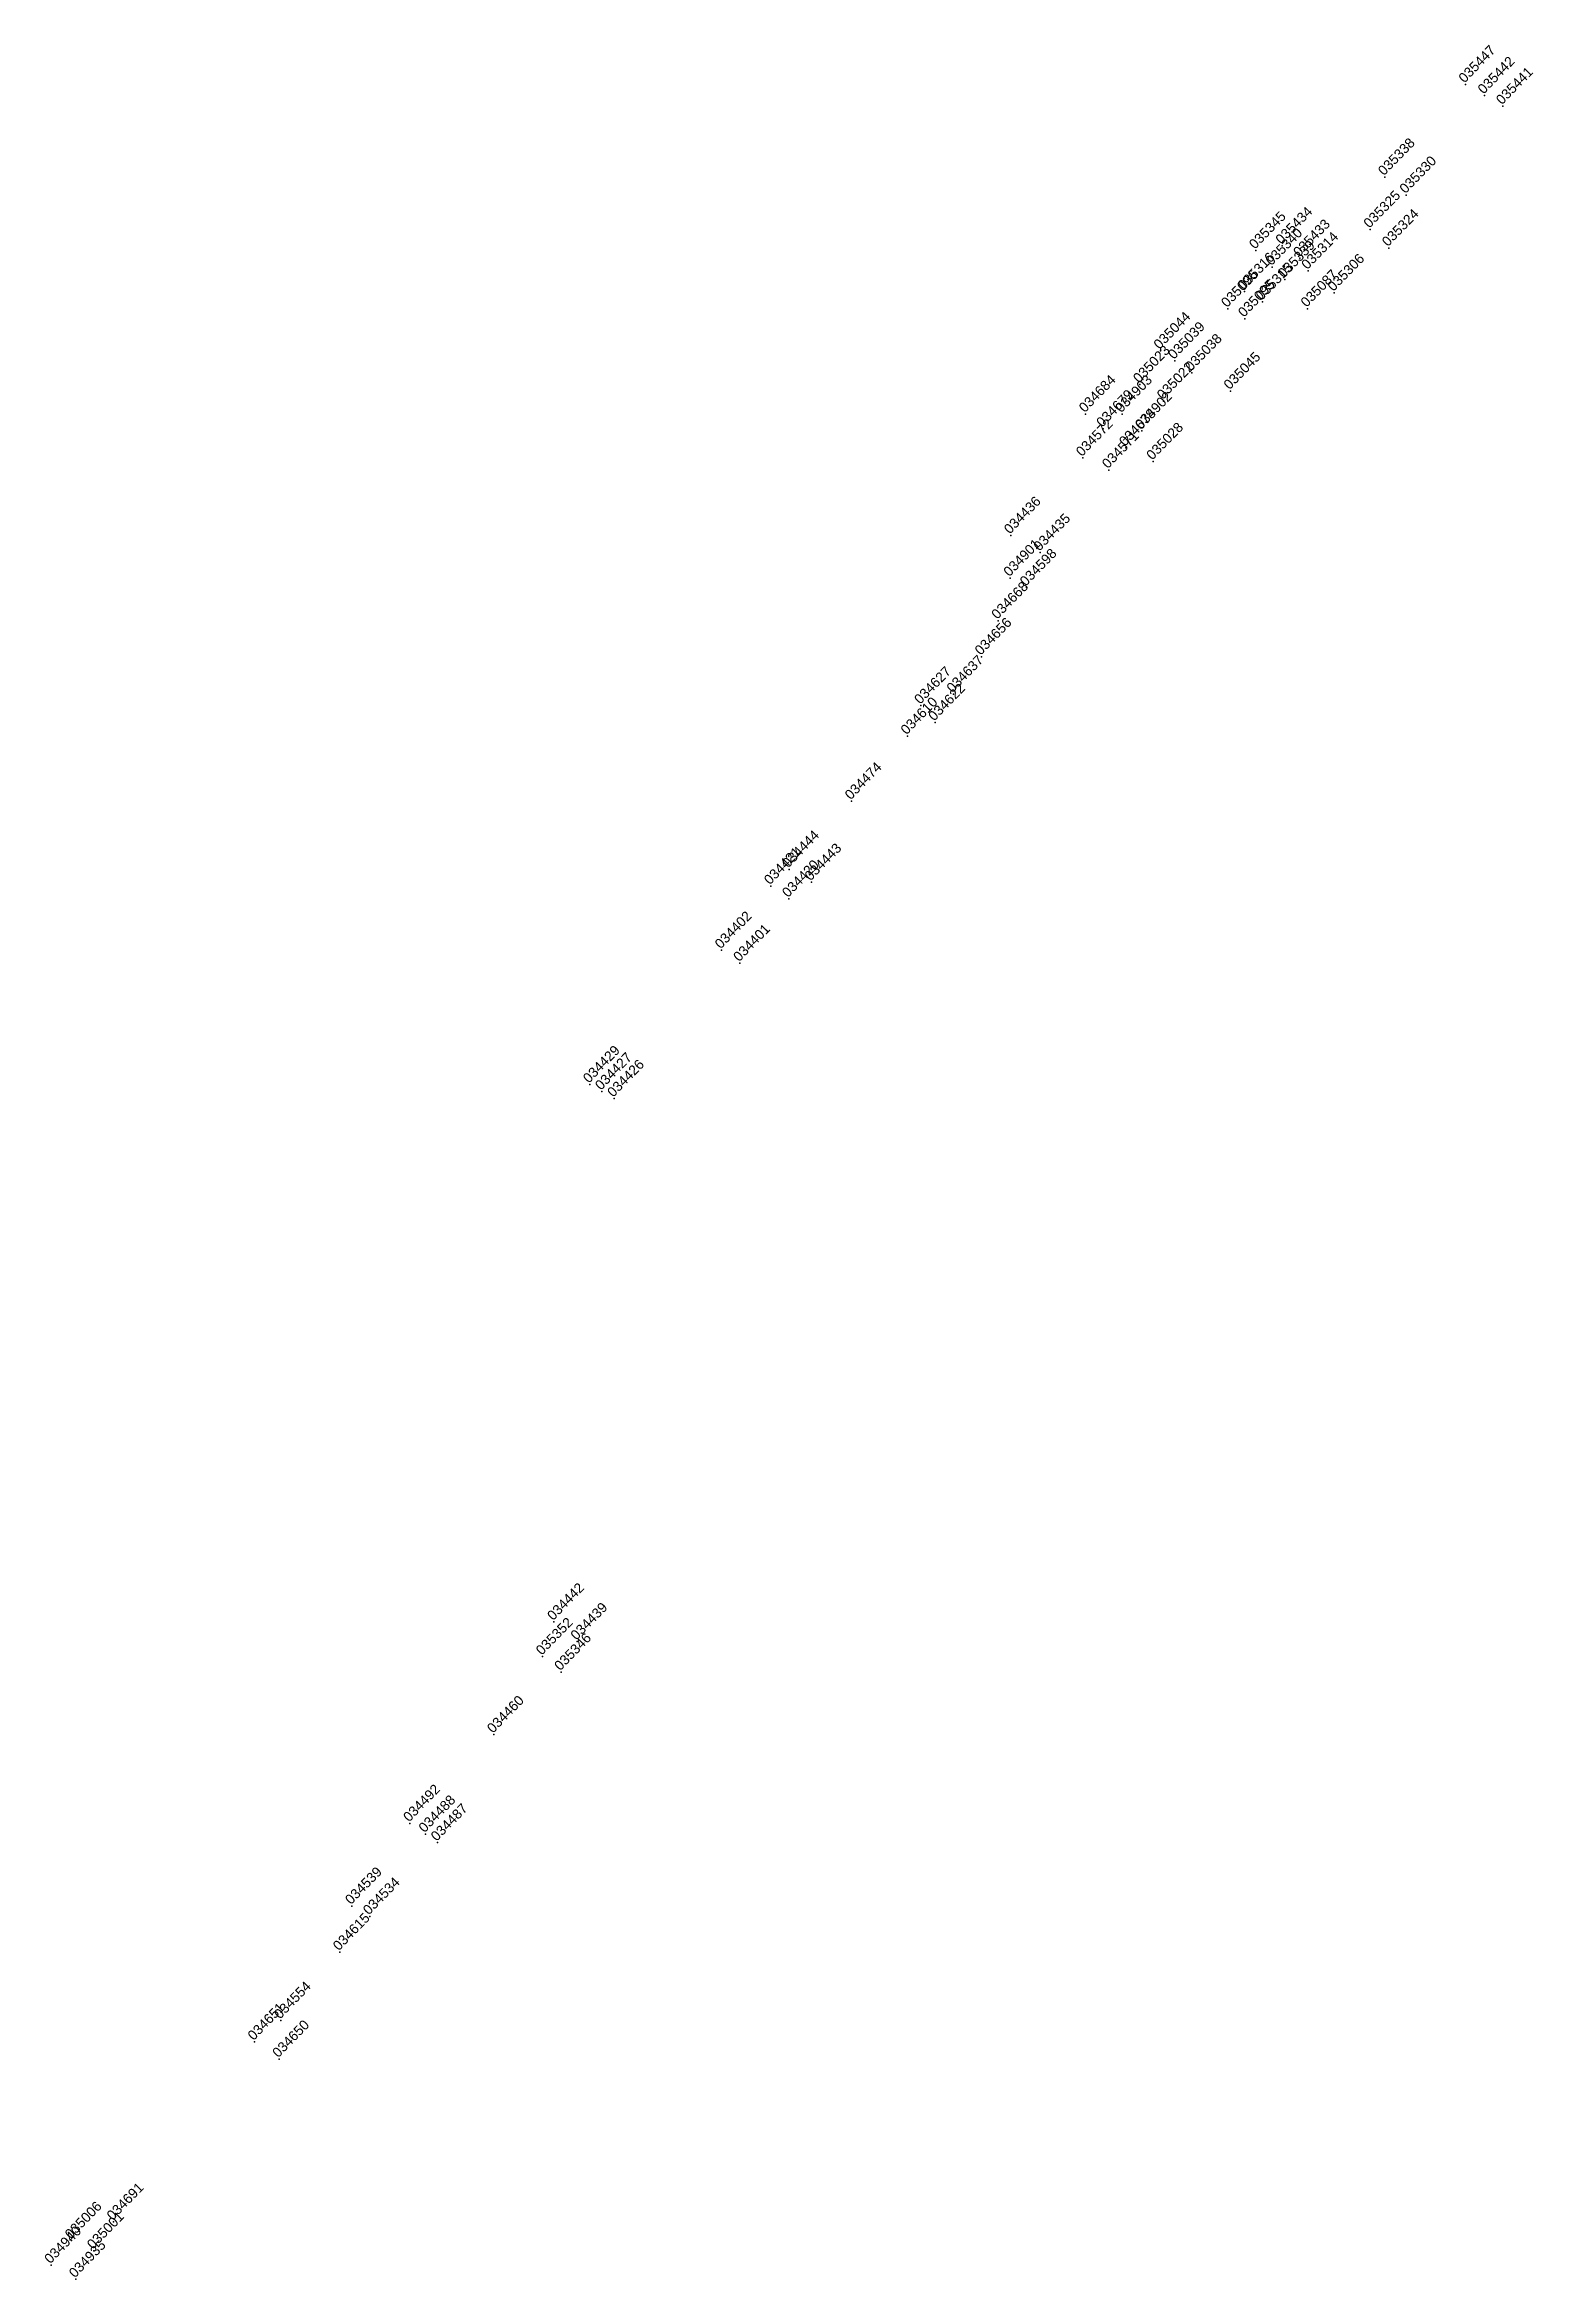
# Model space of a CAD drawing. Header units: millimetres. Extents: x 388988 to 390180, y 8701814 to 8703257.
# Drawn here: x 389768.1 to 389890.1, y 8702723.9 to 8702906.9 of the extents above; entities that cross this region are included whole.
import ezdxf

# ---------------------------------------------------------------- set-up
doc = ezdxf.new("R2010")
doc.units = ezdxf.units.MM
doc.styles.get("Standard").update_dxf_attribs({"font": 'arial.ttf'})

# ---------------------------------------------------------------- blocks, each defined once
blk = doc.blocks.new('Muestras')
blk.add_point((0, 0))
at = {"flags": 1}
for tag, p in [('Canal', (-0.35, 0.1)), ('Muestra', (0.5, 0.1)), ('Fecha', (1, 0.1)), ('Este', (1.5, 0.1)), ('Norte', (2.5, 0.1)), ('Cota', (3.5, 0.1)), ('Azimut', (4.5, 0.1)), ('Angulo', (5.5, 0.1)), ('Alt.Muestra', (6.5, 0.1)), ('A.Muestra', (7.5, 0.1)), ('A.Labor', (8.5, 0.1)), ('Cobre', (9.5, 0.1)), ('Plomo', (10.5, 0.1)), ('Zinc', (11.5, 0.1)), ('Plata', (12.5, 0.1)), ('Oro', (13.5, 0.1)), ('Fierro', (14.5, 0.1)), ('Arsenico', (15.5, 0.1)), ('Antimonio', (16.5, 0.1)), ('Bismuto', (17.5, 0.1)), ('Volframio', (18.5, 0.1)), ('Niquel', (19.5, 0.1)), ('Cobalto', (20.5, 0.1)), ('OxidoDePlomo', (21.5, 0.1)), ('OxidoDeZinc', (22.5, 0.1)), ('Insoluble', (23.5, 0.1))]:
    blk.add_attdef(tag, p, '', height=0.8, dxfattribs=at)
blk.add_attdef('ID', (0, 0.1), '', height=0.8)

msp = doc.modelspace()

# ---------------------------------------------------------------- block references
at = {"rotation": 45.63307303765198}
for p, values in [((389884.53, 8702903.67, 4155.38), {'ID': '035447'}), ((389886.1, 8702902.76, 4155.38), {'ID': '035442'}), ((389887.6, 8702901.89, 4155.38), {'ID': '035441'}), ((389877.93, 8702896.08, 4155.38), {'ID': '035338'}), ((389879.69, 8702894.61, 4155.38), {'ID': '035330'}), ((389869.53, 8702890.45, 4132.56), {'ID': '035434'}), ((389876.74, 8702891.78, 4155.38), {'ID': '035325'}), ((389867.36, 8702890.06, 4132.53), {'ID': '035345'}), ((389868.71, 8702888.71, 4132.53), {'ID': '035340'}), ((389870.98, 8702889.43, 4132.56), {'ID': '035433'}), ((389878.25, 8702890.27, 4155.38), {'ID': '035324'}), ((389866.44, 8702886.71, 4132.53), {'ID': '035316'}), ((389869.73, 8702887.69, 4132.53), {'ID': '035339'}), ((389871.65, 8702888.39, 4155.38), {'ID': '035314'}), ((389865.07, 8702885.28, 4133.03), {'ID': '035096'}), ((389867.91, 8702885.86, 4132.53), {'ID': '035315'}), ((389871.59, 8702885.3, 4155.38), {'ID': '035087'}), ((389873.79, 8702886.6, 4155.38), {'ID': '035306'}), ((389866.46, 8702884.48, 4132.6), {'ID': '035095'}), ((389859.54, 8702881.85, 4133.9), {'ID': '035044'}), ((389860.72, 8702881.03, 4133.38), {'ID': '035039'}), ((389862.12, 8702880.05, 4132.76), {'ID': '035038'}), ((389857.86, 8702879.09, 4132.66), {'ID': '035023'}), ((389859.81, 8702877.73, 4132.66), {'ID': '035022'}), ((389865.28, 8702878.55, 4155.08), {'ID': '035045'}), ((389853.42, 8702876.67, 4132.66), {'ID': '034684'}), ((389856.4, 8702876.66, 4132.66), {'ID': '034903'}), ((389854.85, 8702875.47, 4132.66), {'ID': '034679'}), ((389856.71, 8702873.91, 4132.66), {'ID': '034678'}), ((389858.02, 8702875.3, 4132.66), {'ID': '034902'}), ((389853.18, 8702873.07, 4132.66), {'ID': '034572'}), ((389858.95, 8702872.78, 4155.78), {'ID': '035028'}), ((389855.31, 8702872.08, 4132.66), {'ID': '034571'}), ((389847.28, 8702866.72, 4132.53), {'ID': '034436'}), ((389849.7, 8702865.32, 4132.53), {'ID': '034435'}), ((389847.24, 8702863.23, 4155.01), {'ID': '034901'}), ((389848.58, 8702862.45, 4155.01), {'ID': '034598'}), ((389846.25, 8702859.74, 4155.01), {'ID': '034668'}), ((389844.89, 8702856.79, 4155.01), {'ID': '034656'}), ((389842.58, 8702853.71, 4155.01), {'ID': '034637'}), ((389839.93, 8702852.78, 4155.01), {'ID': '034627'}), ((389838.82, 8702850.28, 4154.91), {'ID': '034610'}), ((389841.08, 8702851.4, 4155.01), {'ID': '034622'}), ((389834.24, 8702844.95, 4154.91), {'ID': '034474'}), ((389829.12, 8702839.37, 4154.91), {'ID': '034444'}), ((389827.62, 8702837.99, 4155.33), {'ID': '034421'}), ((389830.95, 8702838.31, 4154.91), {'ID': '034443'}), ((389829.1, 8702836.95, 4155.33), {'ID': '034420'}), ((389823.59, 8702832.74, 4155.33), {'ID': '034402'}), ((389825.1, 8702831.69, 4155.33), {'ID': '034401'}), ((389812.79, 8702821.74, 4155.33), {'ID': '034429'}), ((389813.78, 8702821.16, 4155.33), {'ID': '034427'}), ((389814.78, 8702820.59, 4155.33), {'ID': '034426'}), ((389809.86, 8702777.72, 4453.4), {'ID': '034442'}), ((389811.77, 8702776.11, 4453.4), {'ID': '034439'}), ((389808.93, 8702774.88, 4456.63), {'ID': '035352'}), ((389810.44, 8702773.61, 4456.63), {'ID': '035346'}), ((389804.93, 8702768.49, 4453.4), {'ID': '034460'}), ((389798.06, 8702761.22, 4453.4), {'ID': '034492'}), ((389799.32, 8702760.34, 4453.4), {'ID': '034488'}), ((389800.32, 8702759.64, 4453.4), {'ID': '034487'}), ((389793.3, 8702754.45, 4453.4), {'ID': '034539'}), ((389794.76, 8702753.6, 4453.4), {'ID': '034534'}), ((389792.3, 8702750.67, 4453.65), {'ID': '034615'}), ((389787.48, 8702745.07, 4453.65), {'ID': '034554'}), ((389785.32, 8702743.32, 4453.53), {'ID': '034651'}), ((389787.34, 8702741.91, 4453.53), {'ID': '034650'}), ((389773.77, 8702728.58, 4453.3), {'ID': '034691'}), ((389770.34, 8702727.05, 4453.3), {'ID': '035006'}), ((389772.15, 8702726.21, 4453.3), {'ID': '035001'}), ((389768.66, 8702725.03, 4453.3), {'ID': '034940'}), ((389770.67, 8702723.87, 4453.3), {'ID': '034935'})]:
    msp.add_blockref('Muestras', p, dxfattribs=at).add_auto_attribs(values)

doc.saveas('drawing.dxf')
